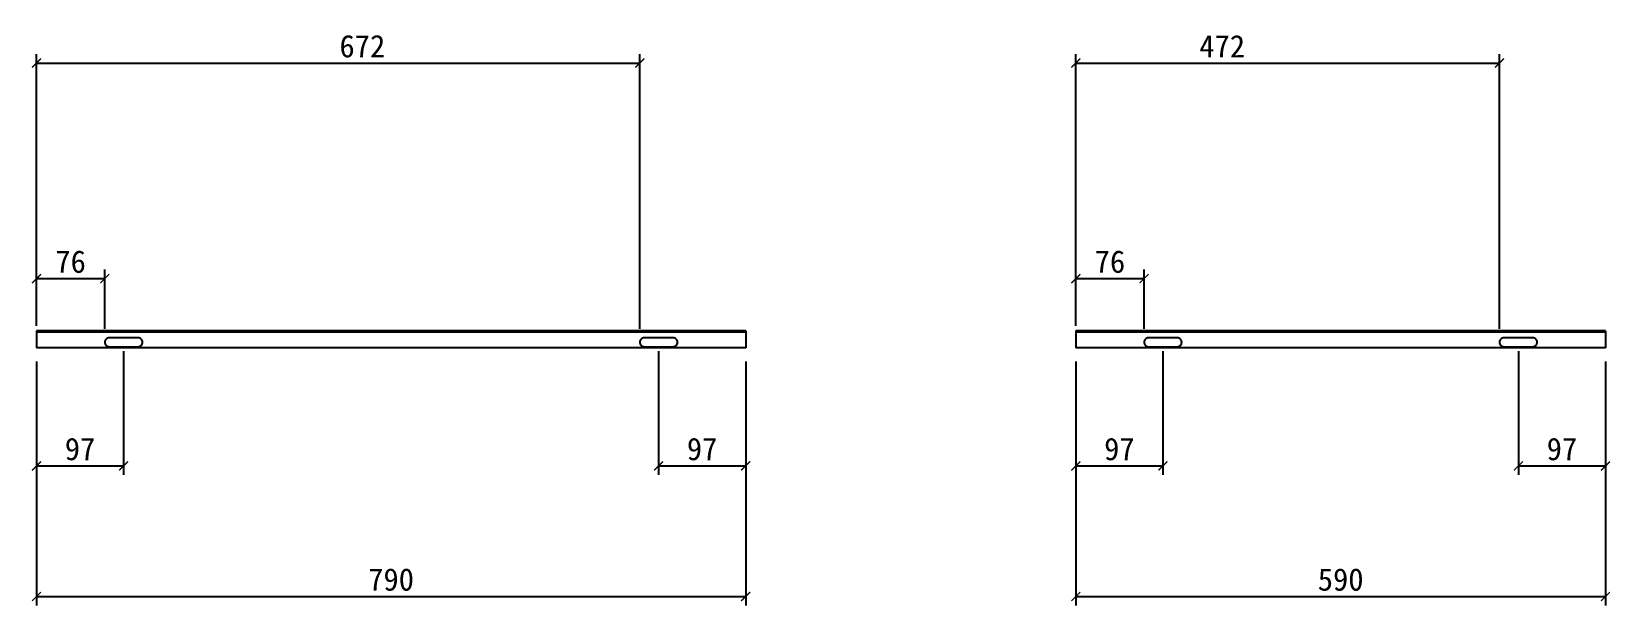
# Model space of a CAD drawing. Header units: millimetres. Extents: x -44117 to 256353, y -2095463 to 65325.
# Drawn here: x 120309 to 122068, y -994961 to -994321 of the extents above; entities that cross this region are included whole.
import ezdxf

# ---------------------------------------------------------------- set-up
doc = ezdxf.new("R2010")
doc.units = ezdxf.units.MM
doc.header["$LTSCALE"] = 10
doc.dimstyles.new('ISO-25', dxfattribs={"dimtxt": 2.5, "dimasz": 2.5, "dimexe": 1, "dimexo": 1, "dimtad": 1, "dimtxsty": 'Standard', "dimblk": 'ARCHTICK', "dimcen": 2.5, "dimadec": 0, "dimazin": 0, "dimtfac": 1, "dimtmove": 0, "dimatfit": 3, "dimfxl": 0, "dimarcsym": 0})

msp = doc.modelspace()

# ---------------------------------------------------------------- blocks, each defined once
blk = doc.blocks.new('_ArchTick')
at = {"color": 0, "linetype": 'ByBlock', "const_width": 0.15}
blk.add_lwpolyline([(-0.5, -0.5), (0.5, 0.5)], dxfattribs=at)
blk = doc.blocks.new('*D6776')
at = {"color": 0, "lineweight": -2}
for p, q in [((120314.5, -994689.1), (120314.5, -994961.3)), ((121104.5, -994689.1), (121104.5, -994961.3)), ((120314.5, -994951.3), (121104.5, -994951.3))]:
    blk.add_line(p, q, dxfattribs=at)
at = {"layer": 'Defpoints', "color": 0}
for p in [(120314.5, -994674.1), (121104.5, -994674.1), (121104.5, -994951.3)]:
    blk.add_point(p, dxfattribs=at)
at = {"color": 0, "lineweight": -2, "xscale": 10, "yscale": 10, "zscale": 10, "rotation": 180}
blk.add_blockref('_ArchTick', (120314.5, -994951.3), dxfattribs=at)
at = {"color": 0, "lineweight": -2, "xscale": 10, "yscale": 10, "zscale": 10}
blk.add_blockref('_ArchTick', (121104.5, -994951.3), dxfattribs=at)
at = {"color": 0, "insert": (120709.5, -994932.5), "char_height": 25, "attachment_point": 5}
blk.add_mtext('790', dxfattribs=at)
blk = doc.blocks.new('*D6777')
at = {"color": 0, "lineweight": -2}
for p, q in [((120314.5, -994689.1), (120314.5, -994815.7)), ((120411.5, -994677.7), (120411.5, -994815.7)), ((120314.5, -994805.7), (120411.5, -994805.7))]:
    blk.add_line(p, q, dxfattribs=at)
at = {"layer": 'Defpoints', "color": 0}
for p in [(120411.5, -994662.7), (120314.5, -994674.1), (120411.5, -994805.7)]:
    blk.add_point(p, dxfattribs=at)
at = {"color": 0, "lineweight": -2, "xscale": 10, "yscale": 10, "zscale": 10, "rotation": 180}
blk.add_blockref('_ArchTick', (120314.5, -994805.7), dxfattribs=at)
at = {"color": 0, "lineweight": -2, "xscale": 10, "yscale": 10, "zscale": 10}
blk.add_blockref('_ArchTick', (120411.5, -994805.7), dxfattribs=at)
at = {"color": 0, "insert": (120363, -994787), "char_height": 25, "attachment_point": 5}
blk.add_mtext('97', dxfattribs=at)
blk = doc.blocks.new('*D6778')
at = {"color": 0, "lineweight": -2}
for p, q in [((121007.5, -994677.7), (121007.5, -994815.7)), ((121104.5, -994689.1), (121104.5, -994815.7)), ((121007.5, -994805.7), (121104.5, -994805.7))]:
    blk.add_line(p, q, dxfattribs=at)
at = {"layer": 'Defpoints', "color": 0}
for p in [(121007.5, -994662.7), (121104.5, -994674.1), (121104.5, -994805.7)]:
    blk.add_point(p, dxfattribs=at)
at = {"color": 0, "lineweight": -2, "xscale": 10, "yscale": 10, "zscale": 10, "rotation": 180}
blk.add_blockref('_ArchTick', (121007.5, -994805.7), dxfattribs=at)
at = {"color": 0, "lineweight": -2, "xscale": 10, "yscale": 10, "zscale": 10}
blk.add_blockref('_ArchTick', (121104.5, -994805.7), dxfattribs=at)
at = {"color": 0, "insert": (121056, -994787), "char_height": 25, "attachment_point": 5}
blk.add_mtext('97', dxfattribs=at)
blk = doc.blocks.new('*D6779')
at = {"color": 0, "lineweight": -2}
for p, q in [((120314.5, -994641.5), (120314.5, -994586.8)), ((120314.5, -994596.8), (120390.5, -994596.8)), ((120390.5, -994652.7), (120390.5, -994586.8))]:
    blk.add_line(p, q, dxfattribs=at)
at = {"layer": 'Defpoints', "color": 0}
for p in [(120390.5, -994596.8), (120314.5, -994656.5), (120390.5, -994667.7)]:
    blk.add_point(p, dxfattribs=at)
at = {"color": 0, "lineweight": -2, "xscale": 10, "yscale": 10, "zscale": 10, "rotation": 180}
blk.add_blockref('_ArchTick', (120314.5, -994596.8), dxfattribs=at)
at = {"color": 0, "lineweight": -2, "xscale": 10, "yscale": 10, "zscale": 10}
blk.add_blockref('_ArchTick', (120390.5, -994596.8), dxfattribs=at)
at = {"color": 0, "insert": (120352.5, -994578.1), "char_height": 25, "attachment_point": 5}
blk.add_mtext('76', dxfattribs=at)
blk = doc.blocks.new('*D6780')
at = {"color": 0, "lineweight": -2}
for p, q in [((120314.5, -994649.6), (120314.5, -994346.5)), ((120314.5, -994356.5), (120986.5, -994356.5)), ((120986.5, -994652.7), (120986.5, -994346.5))]:
    blk.add_line(p, q, dxfattribs=at)
at = {"layer": 'Defpoints', "color": 0}
for p in [(120986.5, -994356.5), (120314.5, -994664.6), (120986.5, -994667.7)]:
    blk.add_point(p, dxfattribs=at)
at = {"color": 0, "lineweight": -2, "xscale": 10, "yscale": 10, "zscale": 10, "rotation": 180}
blk.add_blockref('_ArchTick', (120314.5, -994356.5), dxfattribs=at)
at = {"color": 0, "lineweight": -2, "xscale": 10, "yscale": 10, "zscale": 10}
blk.add_blockref('_ArchTick', (120986.5, -994356.5), dxfattribs=at)
at = {"color": 0, "insert": (120677.5, -994337.8), "char_height": 25, "attachment_point": 5}
blk.add_mtext('672', dxfattribs=at)
blk = doc.blocks.new('*D6781')
at = {"color": 0, "lineweight": -2}
for p, q in [((121472.3, -994689.1), (121472.3, -994961.3)), ((122062.3, -994689.1), (122062.3, -994961.3)), ((121472.3, -994951.3), (122062.3, -994951.3))]:
    blk.add_line(p, q, dxfattribs=at)
at = {"layer": 'Defpoints', "color": 0}
for p in [(121472.3, -994674.1), (122062.3, -994674.1), (122062.3, -994951.3)]:
    blk.add_point(p, dxfattribs=at)
at = {"color": 0, "lineweight": -2, "xscale": 10, "yscale": 10, "zscale": 10, "rotation": 180}
blk.add_blockref('_ArchTick', (121472.3, -994951.3), dxfattribs=at)
at = {"color": 0, "lineweight": -2, "xscale": 10, "yscale": 10, "zscale": 10}
blk.add_blockref('_ArchTick', (122062.3, -994951.3), dxfattribs=at)
at = {"color": 0, "insert": (121767.3, -994932.5), "char_height": 25, "attachment_point": 5}
blk.add_mtext('590', dxfattribs=at)
blk = doc.blocks.new('*D6782')
at = {"color": 0, "lineweight": -2}
for p, q in [((121472.3, -994689.1), (121472.3, -994815.7)), ((121569.3, -994677.7), (121569.3, -994815.7)), ((121472.3, -994805.7), (121569.3, -994805.7))]:
    blk.add_line(p, q, dxfattribs=at)
at = {"layer": 'Defpoints', "color": 0}
for p in [(121569.3, -994662.7), (121472.3, -994674.1), (121569.3, -994805.7)]:
    blk.add_point(p, dxfattribs=at)
at = {"color": 0, "lineweight": -2, "xscale": 10, "yscale": 10, "zscale": 10, "rotation": 180}
blk.add_blockref('_ArchTick', (121472.3, -994805.7), dxfattribs=at)
at = {"color": 0, "lineweight": -2, "xscale": 10, "yscale": 10, "zscale": 10}
blk.add_blockref('_ArchTick', (121569.3, -994805.7), dxfattribs=at)
at = {"color": 0, "insert": (121520.8, -994787), "char_height": 25, "attachment_point": 5}
blk.add_mtext('97', dxfattribs=at)
blk = doc.blocks.new('*D6783')
at = {"color": 0, "lineweight": -2}
for p, q in [((121965.3, -994677.7), (121965.3, -994815.7)), ((122062.3, -994689.1), (122062.3, -994815.7)), ((121965.3, -994805.7), (122062.3, -994805.7))]:
    blk.add_line(p, q, dxfattribs=at)
at = {"layer": 'Defpoints', "color": 0}
for p in [(121965.3, -994662.7), (122062.3, -994674.1), (122062.3, -994805.7)]:
    blk.add_point(p, dxfattribs=at)
at = {"color": 0, "lineweight": -2, "xscale": 10, "yscale": 10, "zscale": 10, "rotation": 180}
blk.add_blockref('_ArchTick', (121965.3, -994805.7), dxfattribs=at)
at = {"color": 0, "lineweight": -2, "xscale": 10, "yscale": 10, "zscale": 10}
blk.add_blockref('_ArchTick', (122062.3, -994805.7), dxfattribs=at)
at = {"color": 0, "insert": (122013.8, -994787), "char_height": 25, "attachment_point": 5}
blk.add_mtext('97', dxfattribs=at)
blk = doc.blocks.new('*D6784')
at = {"color": 0, "lineweight": -2}
for p, q in [((121472.3, -994641.5), (121472.3, -994586.8)), ((121472.3, -994596.8), (121548.3, -994596.8)), ((121548.3, -994652.7), (121548.3, -994586.8))]:
    blk.add_line(p, q, dxfattribs=at)
at = {"layer": 'Defpoints', "color": 0}
for p in [(121548.3, -994596.8), (121472.3, -994656.5), (121548.3, -994667.7)]:
    blk.add_point(p, dxfattribs=at)
at = {"color": 0, "lineweight": -2, "xscale": 10, "yscale": 10, "zscale": 10, "rotation": 180}
blk.add_blockref('_ArchTick', (121472.3, -994596.8), dxfattribs=at)
at = {"color": 0, "lineweight": -2, "xscale": 10, "yscale": 10, "zscale": 10}
blk.add_blockref('_ArchTick', (121548.3, -994596.8), dxfattribs=at)
at = {"color": 0, "insert": (121510.3, -994578.1), "char_height": 25, "attachment_point": 5}
blk.add_mtext('76', dxfattribs=at)
blk = doc.blocks.new('*D6785')
at = {"color": 0, "lineweight": -2}
for p, q in [((121472.3, -994649.6), (121472.3, -994346.5)), ((121472.3, -994356.5), (121944.3, -994356.5)), ((121944.3, -994652.7), (121944.3, -994346.5))]:
    blk.add_line(p, q, dxfattribs=at)
at = {"layer": 'Defpoints', "color": 0}
for p in [(121944.3, -994356.5), (121472.3, -994664.6), (121944.3, -994667.7)]:
    blk.add_point(p, dxfattribs=at)
at = {"color": 0, "lineweight": -2, "xscale": 10, "yscale": 10, "zscale": 10, "rotation": 180}
blk.add_blockref('_ArchTick', (121472.3, -994356.5), dxfattribs=at)
at = {"color": 0, "lineweight": -2, "xscale": 10, "yscale": 10, "zscale": 10}
blk.add_blockref('_ArchTick', (121944.3, -994356.5), dxfattribs=at)
at = {"color": 0, "insert": (121635.3, -994337.8), "char_height": 25, "attachment_point": 5}
blk.add_mtext('472', dxfattribs=at)

# ---------------------------------------------------------------- dimensions: what is measured, and where the dimension line sits
for base, p1, p2, override, picture, middle in [((120986.53098, -994356.53498), (120314.53078, -994664.64748), (120986.53098, -994667.74748), {"dimscale": 10, "dimasz": 1, "dimexo": 1.5}, '*D6780', (120677.53088, -994356.53498)), ((121944.26944, -994356.53498), (121472.26924, -994664.64748), (121944.26944, -994667.74748), {"dimscale": 10, "dimasz": 1, "dimexo": 1.5}, '*D6785', (121635.26934, -994356.53498)), ((121104.53558, -994951.27049), (120314.53078, -994674.14748), (121104.53558, -994674.14748), {"dimscale": 10, "dimasz": 1, "dimexo": 1.5, "dimtxsty": 'Standard'}, '*D6776', (120709.53318, -994951.27049)), ((122062.27403, -994951.27049), (121472.26924, -994674.14748), (122062.27403, -994674.14748), {"dimscale": 10, "dimasz": 1, "dimexo": 1.5, "dimtxsty": 'Standard'}, '*D6781', (121767.27163, -994951.27049))]:
    dim = msp.add_linear_dim(base=base, p1=p1, p2=p2, dimstyle='ISO-25', override=override)
    dim.commit()
    dim.dimension.update_dxf_attribs({"geometry": picture, "text_midpoint": middle, "dimtype": 160})
for base, p1, p2, picture, middle in [((120390.53098, -994596.81477), (120314.53078, -994656.54748), (120390.53098, -994667.74748), '*D6779', (120352.53088, -994578.06477)), ((121548.26944, -994596.81477), (121472.26924, -994656.54748), (121548.26944, -994667.74748), '*D6784', (121510.26934, -994578.06477)), ((120411.53098, -994805.73707), (120314.53078, -994674.14748), (120411.53098, -994662.74748), '*D6777', (120363.03088, -994786.98707)), ((121104.53558, -994805.73707), (121007.53098, -994662.74748), (121104.53558, -994674.14748), '*D6778', (121056.03328, -994786.98707)), ((121569.26944, -994805.73707), (121472.26924, -994674.14748), (121569.26944, -994662.74748), '*D6782', (121520.76934, -994786.98707)), ((122062.27403, -994805.73707), (121965.26944, -994662.74748), (122062.27403, -994674.14748), '*D6783', (122013.77173, -994786.98707))]:
    dim = msp.add_linear_dim(base=base, p1=p1, p2=p2, dimstyle='ISO-25', override={"dimscale": 10, "dimasz": 1, "dimexo": 1.5})
    dim.commit()
    dim.dimension.update_dxf_attribs({"geometry": picture, "text_midpoint": middle})

# ---------------------------------------------------------------- linework, layer by layer
at = {"linetype": 'Continuous'}
for p, q in [((121104.53558, -994655.14748), (120314.53078, -994655.14748)), ((122062.27403, -994655.14748), (121472.26924, -994655.14748)), ((121104.53558, -994656.54748), (120314.53078, -994656.54748)), ((122062.27403, -994656.54748), (121472.26924, -994656.54748)), ((121104.53558, -994674.14748), (120314.53078, -994674.14748)), ((122062.27403, -994674.14748), (121472.26924, -994674.14748))]:
    msp.add_line(p, q, dxfattribs=at)
for p, q in [((120314.53078, -994655.14748), (120314.53078, -994674.14748)), ((121104.53558, -994655.14748), (121104.53558, -994674.14748)), ((121472.26924, -994655.14748), (121472.26924, -994674.14748)), ((122062.27403, -994655.14748), (122062.27403, -994674.14748))]:
    msp.add_line(p, q)
at = {"color": 2, "linetype": 'Continuous'}
for points in [[(120390.53098, -994667.74748), (120390.53098, -994667.74748, 0.4142135624), (120395.53098, -994672.74748), (120427.53098, -994672.74748, 0.4142135624), (120432.53098, -994667.74748), (120432.53098, -994667.74748, 0.4142135624), (120427.53098, -994662.74748), (120395.53098, -994662.74748, 0.4142135624)], [(120986.53098, -994667.74748), (120986.53098, -994667.74748, 0.4142135624), (120991.53098, -994672.74748), (121023.53098, -994672.74748, 0.4142135624), (121028.53098, -994667.74748), (121028.53098, -994667.74748, 0.4142135624), (121023.53098, -994662.74748), (120991.53098, -994662.74748, 0.4142135624)], [(121548.26944, -994667.74748), (121548.26944, -994667.74748, 0.4142135624), (121553.26944, -994672.74748), (121585.26944, -994672.74748, 0.4142135624), (121590.26944, -994667.74748), (121590.26944, -994667.74748, 0.4142135624), (121585.26944, -994662.74748), (121553.26944, -994662.74748, 0.4142135624)], [(121944.26944, -994667.74748), (121944.26944, -994667.74748, 0.4142135624), (121949.26944, -994672.74748), (121981.26944, -994672.74748, 0.4142135624), (121986.26944, -994667.74748), (121986.26944, -994667.74748, 0.4142135624), (121981.26944, -994662.74748), (121949.26944, -994662.74748, 0.4142135624)]]:
    msp.add_lwpolyline(points, format="xyb", close=True, dxfattribs=at)

msp.set_redraw_order([(e.dxf.handle, doc.entitydb.next_handle()) for e in msp.query("TEXT MTEXT ATTDEF DIMENSION ARC_DIMENSION")])  # texts and dimensions are drawn at this point

doc.saveas('drawing.dxf')
